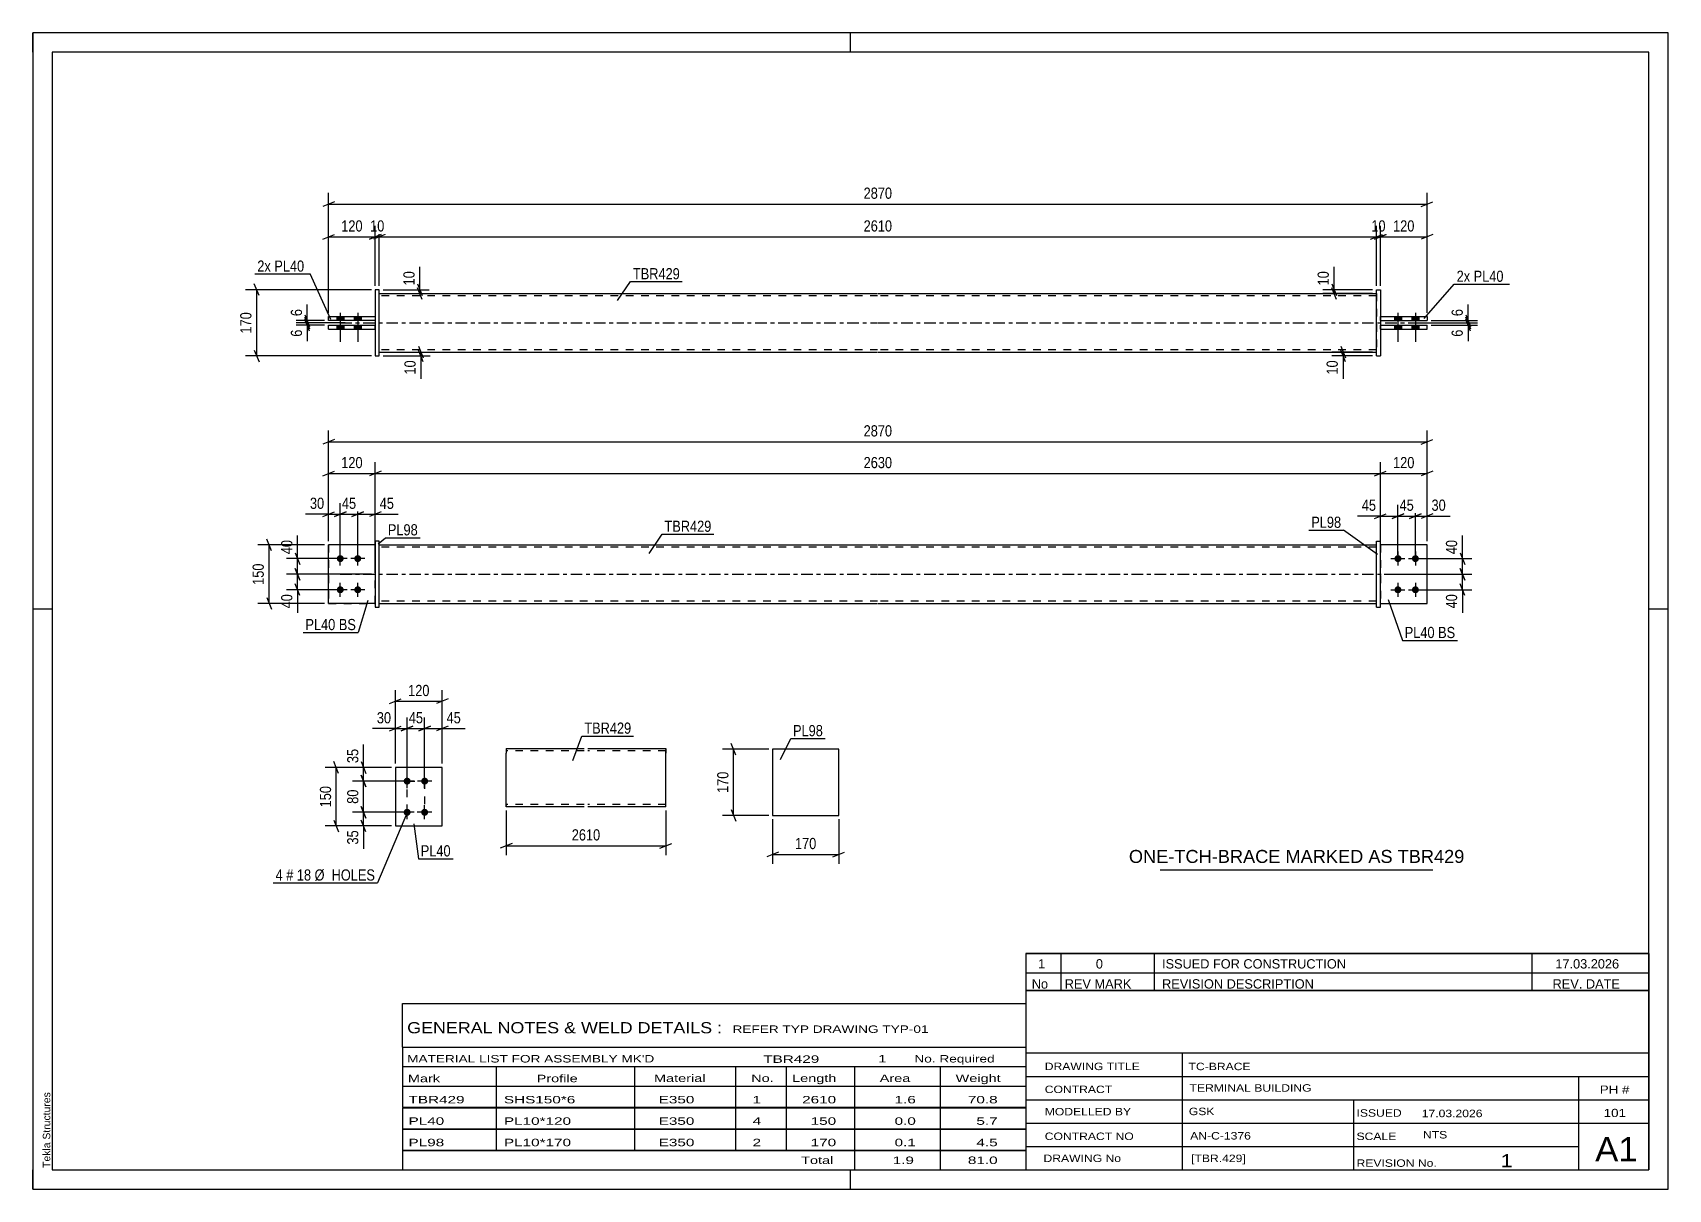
# Model space of a CAD drawing. Header units: millimetres. Extents: x 0 to 420, y 0 to 297.
import ezdxf

# ---------------------------------------------------------------- set-up
doc = ezdxf.new("R2010")
doc.units = ezdxf.units.MM
doc.linetypes.add('DXK_LINE_DOT2', pattern=[3.9198, 1.9599, -1.9599])
doc.linetypes.add('DXK_LINE_DOT3', pattern=[5.9187, 2.979, -0.9799, 0.9799, -0.9799])
doc.styles.add('Arial', font='ARIAL.TTF', dxfattribs={"height": 0.2})
doc.styles.add('Arial Narrow', font='ARIALN.TTF', dxfattribs={"height": 0.2})

# ---------------------------------------------------------------- blocks, each defined once
blk = doc.blocks.new('Unknown-580574334-1163')
at = {"color": 5, "linetype": 'Continuous'}
for p, q in [((420, 297), (0, 297)), ((0, 297), (0, 0)), ((0, 292), (0, 297)), ((210, 292), (210, 297)), ((420, 0), (420, 297)), ((415, 292), (5, 292)), ((5, 292), (5, 5)), ((415, 5), (415, 292)), ((5, 149), (0, 149)), ((420, 149), (415, 149)), ((0, 0), (0, 5)), ((5, 5), (415, 5)), ((210, 0), (210, 5)), ((0, 0), (420, 0))]:
    blk.add_line(p, q, dxfattribs=at)
at = {"color": 174, "linetype": 'Continuous', "style": 'Arial'}
blk.add_text('Tekla Structures', height=1.9102, rotation=90, dxfattribs=at).set_placement((4.5, 5.5))
blk = doc.blocks.new('Part-580574334-1761 - 1733')
at = {"color": 2, "linetype": 'Continuous'}
for p, q in [((87.97, 165.45), (75.97, 165.45)), ((75.97, 150.45), (75.97, 165.45)), ((87.97, 150.45), (75.97, 150.45))]:
    blk.add_line(p, q, dxfattribs=at)
at = {"color": 7, "linetype": 'DXK_LINE_DOT2'}
blk.add_line((87.97, 150.45), (87.97, 165.45), dxfattribs=at)
blk = doc.blocks.new('Bolt-580574334-1735 - 1733')
at = {"linetype": 'Continuous'}
for points in [[(78.97, 161.05, -1), (78.97, 162.85, -1)], [(83.47, 161.05, -1), (83.47, 162.85, -1)], [(78.97, 153.05, -1), (78.97, 154.85, -1)], [(83.47, 153.05, -1), (83.47, 154.85, -1)]]:
    blk.add_hatch(color=1, dxfattribs=at).paths.add_polyline_path(points)
at = {"color": 1, "linetype": 'Continuous'}
for p, q in [((80.77, 161.95), (77.17, 161.95)), ((78.97, 160.15), (78.97, 163.75)), ((85.27, 161.95), (81.67, 161.95)), ((83.47, 160.15), (83.47, 163.75)), ((78.97, 152.15), (78.97, 155.75)), ((83.47, 152.15), (83.47, 155.75)), ((80.77, 153.95), (77.17, 153.95)), ((85.27, 153.95), (81.67, 153.95))]:
    blk.add_line(p, q, dxfattribs=at)
blk = doc.blocks.new('Bolt-580574334-1736 - 1733')
at = {"linetype": 'Continuous'}
for points in [[(350.57, 162.85, -1), (350.57, 161.05, -1)], [(355.07, 162.85, -1), (355.07, 161.05, -1)], [(350.57, 154.85, -1), (350.57, 153.05, -1)], [(355.07, 154.85, -1), (355.07, 153.05, -1)]]:
    blk.add_hatch(color=1, dxfattribs=at).paths.add_polyline_path(points)
at = {"color": 1, "linetype": 'Continuous'}
for p, q in [((348.77, 161.95), (352.37, 161.95)), ((350.57, 163.75), (350.57, 160.15)), ((353.27, 161.95), (356.87, 161.95)), ((355.07, 163.75), (355.07, 160.15)), ((350.57, 155.75), (350.57, 152.15)), ((355.07, 155.75), (355.07, 152.15)), ((348.77, 153.95), (352.37, 153.95)), ((353.27, 153.95), (356.87, 153.95))]:
    blk.add_line(p, q, dxfattribs=at)
blk = doc.blocks.new('Part-580574334-1741 - 1733')
at = {"color": 2, "linetype": 'Continuous'}
for p, q in [((88.97, 165.45), (216.97, 165.45)), ((217.07, 165.45), (345.07, 165.45)), ((88.97, 150.45), (216.97, 150.45)), ((217.07, 150.45), (345.07, 150.45))]:
    blk.add_line(p, q, dxfattribs=at)
at = {"color": 7, "linetype": 'DXK_LINE_DOT2'}
for p, q in [((88.97, 150.45), (88.97, 165.45)), ((216.97, 164.85), (88.97, 164.85)), ((345.07, 164.85), (217.07, 164.85)), ((345.07, 150.45), (345.07, 165.45)), ((216.97, 151.05), (88.97, 151.05)), ((345.07, 151.05), (217.07, 151.05))]:
    blk.add_line(p, q, dxfattribs=at)
at = {"color": 7, "linetype": 'DXK_LINE_DOT3'}
for p, q in [((78.97, 157.95), (216.97, 157.95)), ((217.07, 157.95), (355.07, 157.95))]:
    blk.add_line(p, q, dxfattribs=at)
blk = doc.blocks.new('Part-580574334-1756 - 1733')
at = {"color": 2, "linetype": 'Continuous'}
for p, q in [((88.97, 166.45), (87.97, 166.45)), ((87.97, 166.45), (87.97, 149.45)), ((88.97, 149.45), (88.97, 166.45)), ((87.97, 149.45), (88.97, 149.45))]:
    blk.add_line(p, q, dxfattribs=at)
blk = doc.blocks.new('Part-580574334-1766 - 1733')
at = {"color": 7, "linetype": 'DXK_LINE_DOT2'}
for p, q in [((87.97, 165.45), (75.97, 165.45)), ((75.97, 165.45), (75.97, 150.45)), ((87.97, 150.45), (87.97, 165.45)), ((75.97, 150.45), (87.97, 150.45))]:
    blk.add_line(p, q, dxfattribs=at)
blk = doc.blocks.new('Part-580574334-1771 - 1733')
at = {"color": 2, "linetype": 'Continuous'}
for p, q in [((345.07, 166.45), (346.07, 166.45)), ((345.07, 149.45), (345.07, 166.45)), ((346.07, 149.45), (346.07, 166.45)), ((345.07, 149.45), (345.07, 149.45)), ((345.07, 149.45), (346.07, 149.45))]:
    blk.add_line(p, q, dxfattribs=at)
at = {"color": 7, "linetype": 'DXK_LINE_DOT2'}
for p, q in [((345.07, 166.45), (346.07, 166.45)), ((345.07, 149.45), (346.07, 149.45))]:
    blk.add_line(p, q, dxfattribs=at)
blk = doc.blocks.new('Part-580574334-1796 - 1733')
at = {"color": 2, "linetype": 'Continuous'}
for p, q in [((358.07, 165.45), (346.07, 165.45)), ((358.07, 150.45), (358.07, 165.45)), ((346.07, 150.45), (358.07, 150.45))]:
    blk.add_line(p, q, dxfattribs=at)
at = {"color": 7, "linetype": 'DXK_LINE_DOT2'}
blk.add_line((346.07, 165.45), (346.07, 150.45), dxfattribs=at)
blk = doc.blocks.new('Part-580574334-1801 - 1733')
at = {"color": 7, "linetype": 'DXK_LINE_DOT2'}
for p, q in [((358.07, 165.45), (346.07, 165.45)), ((346.07, 165.45), (346.07, 150.45)), ((358.07, 150.45), (358.07, 165.45)), ((346.07, 150.45), (358.07, 150.45))]:
    blk.add_line(p, q, dxfattribs=at)
blk = doc.blocks.new('Part-580574334-1418 - 1390')
at = {"color": 2, "linetype": 'Continuous'}
for p, q in [((346.07, 224.09), (358.07, 224.09)), ((346.07, 223.09), (358.07, 223.09)), ((358.07, 224.09), (358.07, 223.09))]:
    blk.add_line(p, q, dxfattribs=at)
at = {"color": 7, "linetype": 'DXK_LINE_DOT2'}
for p, q in [((346.07, 223.09), (346.07, 224.09)), ((346.07, 224.09), (358.07, 224.09)), ((346.07, 223.09), (358.07, 223.09)), ((358.07, 224.09), (358.07, 224.09))]:
    blk.add_line(p, q, dxfattribs=at)
blk = doc.blocks.new('Part-580574334-1440 - 1390')
at = {"color": 2, "linetype": 'Continuous'}
for p, q in [((88.97, 229.99), (216.97, 229.99)), ((217.07, 229.99), (345.07, 229.99)), ((88.97, 214.99), (216.97, 214.99)), ((217.07, 214.99), (345.07, 214.99))]:
    blk.add_line(p, q, dxfattribs=at)
at = {"color": 7, "linetype": 'DXK_LINE_DOT2'}
for p, q in [((88.97, 214.99), (88.97, 229.99)), ((216.97, 229.39), (88.97, 229.39)), ((345.07, 229.39), (217.07, 229.39)), ((345.07, 229.99), (345.07, 214.99)), ((216.97, 215.59), (88.97, 215.59)), ((345.07, 215.59), (217.07, 215.59))]:
    blk.add_line(p, q, dxfattribs=at)
at = {"color": 7, "linetype": 'DXK_LINE_DOT3'}
for p, q in [((78.97, 222.49), (216.97, 222.49)), ((217.07, 222.49), (355.07, 222.49))]:
    blk.add_line(p, q, dxfattribs=at)
blk = doc.blocks.new('Bolt-580574334-1424 - 1390')
at = {"linetype": 'Continuous'}
for points in [[(78.07, 223.09), (79.87, 223.09), (79.87, 224.09), (78.07, 224.09)], [(78.07, 223.09), (79.87, 223.09), (79.87, 224.09), (78.07, 224.09)], [(82.57, 223.09), (84.37, 223.09), (84.37, 224.09), (82.57, 224.09)], [(82.57, 223.09), (84.37, 223.09), (84.37, 224.09), (82.57, 224.09)], [(78.07, 220.89), (79.87, 220.89), (79.87, 221.89), (78.07, 221.89)], [(78.07, 220.89), (79.87, 220.89), (79.87, 221.89), (78.07, 221.89)], [(82.57, 220.89), (84.37, 220.89), (84.37, 221.89), (82.57, 221.89)], [(82.57, 220.89), (84.37, 220.89), (84.37, 221.89), (82.57, 221.89)]]:
    blk.add_hatch(color=1, dxfattribs=at).paths.add_polyline_path(points)
at = {"color": 1, "linetype": 'Continuous'}
for p, q in [((78.07, 224.09), (78.07, 223.09)), ((78.07, 224.09), (78.07, 223.09)), ((78.97, 225.09), (78.97, 217.59)), ((78.97, 225.09), (78.97, 217.59)), ((79.87, 224.09), (79.87, 223.09)), ((79.87, 224.09), (79.87, 223.09)), ((82.57, 224.09), (82.57, 223.09)), ((82.57, 224.09), (82.57, 223.09)), ((83.47, 225.09), (83.47, 217.59)), ((83.47, 225.09), (83.47, 217.59)), ((84.37, 224.09), (84.37, 223.09)), ((84.37, 224.09), (84.37, 223.09)), ((78.07, 221.89), (78.07, 220.89)), ((78.07, 221.89), (78.07, 220.89)), ((79.87, 221.89), (79.87, 220.89)), ((79.87, 221.89), (79.87, 220.89)), ((82.57, 221.89), (82.57, 220.89)), ((82.57, 221.89), (82.57, 220.89)), ((84.37, 221.89), (84.37, 220.89)), ((84.37, 221.89), (84.37, 220.89))]:
    blk.add_line(p, q, dxfattribs=at)
blk = doc.blocks.new('Bolt-580574334-1425 - 1390')
at = {"linetype": 'Continuous'}
for points in [[(351.47, 224.09), (349.67, 224.09), (349.67, 223.09), (351.47, 223.09)], [(351.47, 224.09), (349.67, 224.09), (349.67, 223.09), (351.47, 223.09)], [(355.97, 224.09), (354.17, 224.09), (354.17, 223.09), (355.97, 223.09)], [(355.97, 224.09), (354.17, 224.09), (354.17, 223.09), (355.97, 223.09)], [(351.47, 221.89), (349.67, 221.89), (349.67, 220.89), (351.47, 220.89)], [(351.47, 221.89), (349.67, 221.89), (349.67, 220.89), (351.47, 220.89)], [(355.97, 221.89), (354.17, 221.89), (354.17, 220.89), (355.97, 220.89)], [(355.97, 221.89), (354.17, 221.89), (354.17, 220.89), (355.97, 220.89)]]:
    blk.add_hatch(color=1, dxfattribs=at).paths.add_polyline_path(points)
at = {"color": 1, "linetype": 'Continuous'}
for p, q in [((349.67, 224.09), (349.67, 223.09)), ((349.67, 224.09), (349.67, 223.09)), ((350.57, 225.09), (350.57, 217.59)), ((350.57, 225.09), (350.57, 217.59)), ((351.47, 224.09), (351.47, 223.09)), ((351.47, 224.09), (351.47, 223.09)), ((354.17, 224.09), (354.17, 223.09)), ((354.17, 224.09), (354.17, 223.09)), ((355.07, 225.09), (355.07, 217.59)), ((355.07, 225.09), (355.07, 217.59)), ((355.97, 224.09), (355.97, 223.09)), ((355.97, 224.09), (355.97, 223.09)), ((349.67, 221.89), (349.67, 220.89)), ((349.67, 221.89), (349.67, 220.89)), ((351.47, 221.89), (351.47, 220.89)), ((351.47, 221.89), (351.47, 220.89)), ((354.17, 221.89), (354.17, 220.89)), ((354.17, 221.89), (354.17, 220.89)), ((355.97, 221.89), (355.97, 220.89)), ((355.97, 221.89), (355.97, 220.89))]:
    blk.add_line(p, q, dxfattribs=at)
blk = doc.blocks.new('Part-580574334-1445 - 1390')
at = {"color": 2, "linetype": 'Continuous'}
for p, q in [((346.07, 221.89), (358.07, 221.89)), ((346.07, 220.89), (358.07, 220.89)), ((358.07, 220.89), (358.07, 221.89))]:
    blk.add_line(p, q, dxfattribs=at)
at = {"color": 7, "linetype": 'DXK_LINE_DOT2'}
for p, q in [((346.07, 220.89), (346.07, 221.89)), ((346.07, 221.89), (358.07, 221.89)), ((346.07, 220.89), (358.07, 220.89))]:
    blk.add_line(p, q, dxfattribs=at)
blk = doc.blocks.new('Part-580574334-1446 - 1390')
at = {"color": 2, "linetype": 'Continuous'}
for p, q in [((345.07, 230.99), (345.07, 230.99)), ((345.07, 213.99), (345.07, 230.99)), ((345.07, 230.99), (346.07, 230.99)), ((346.07, 230.99), (346.07, 230.99)), ((346.07, 230.99), (346.07, 213.99)), ((345.07, 213.99), (346.07, 213.99)), ((345.07, 213.99), (345.07, 213.99)), ((346.07, 213.99), (346.07, 213.99))]:
    blk.add_line(p, q, dxfattribs=at)
at = {"color": 7, "linetype": 'DXK_LINE_DOT2'}
for p, q in [((345.07, 230.99), (345.07, 230.99)), ((345.07, 230.99), (346.07, 230.99)), ((345.07, 213.99), (346.07, 213.99))]:
    blk.add_line(p, q, dxfattribs=at)
blk = doc.blocks.new('Part-580574334-1451 - 1390')
at = {"color": 2, "linetype": 'Continuous'}
for p, q in [((75.97, 224.09), (87.97, 224.09)), ((75.97, 223.09), (75.97, 224.09)), ((87.97, 223.09), (75.97, 223.09))]:
    blk.add_line(p, q, dxfattribs=at)
at = {"color": 7, "linetype": 'DXK_LINE_DOT2'}
blk.add_line((87.97, 224.09), (87.97, 223.09), dxfattribs=at)
blk = doc.blocks.new('Part-580574334-1456 - 1390')
at = {"color": 2, "linetype": 'Continuous'}
for p, q in [((75.97, 220.89), (75.97, 221.89)), ((75.97, 221.89), (87.97, 221.89)), ((75.97, 220.89), (87.97, 220.89))]:
    blk.add_line(p, q, dxfattribs=at)
at = {"color": 7, "linetype": 'DXK_LINE_DOT2'}
blk.add_line((87.97, 220.89), (87.97, 221.89), dxfattribs=at)
blk = doc.blocks.new('Part-580574334-1457 - 1390')
at = {"color": 2, "linetype": 'Continuous'}
for p, q in [((88.97, 230.99), (87.97, 230.99)), ((87.97, 230.99), (87.97, 213.99)), ((88.97, 213.99), (88.97, 230.99)), ((87.97, 213.99), (88.97, 213.99))]:
    blk.add_line(p, q, dxfattribs=at)
blk = doc.blocks.new('Part-580574334-2157 - 2117')
at = {"color": 2, "linetype": 'Continuous'}
for p, q in [((105.15, 108.31), (93.15, 108.31)), ((93.15, 108.31), (93.15, 93.31)), ((105.15, 93.31), (105.15, 108.31)), ((93.15, 93.31), (105.15, 93.31))]:
    blk.add_line(p, q, dxfattribs=at)
blk = doc.blocks.new('Bolt-580574334-2152 - 2117')
at = {"linetype": 'Continuous'}
for points in [[(96.15, 103.91, -1), (96.15, 105.71, -1)], [(100.65, 103.91, -1), (100.65, 105.71, -1)], [(96.15, 95.91, -1), (96.15, 97.71, -1)], [(100.65, 95.91, -1), (100.65, 97.71, -1)]]:
    blk.add_hatch(color=1, dxfattribs=at).paths.add_polyline_path(points)
at = {"color": 1, "linetype": 'Continuous'}
for p, q in [((96.15, 103.01), (96.15, 106.61)), ((100.65, 103.01), (100.65, 106.61)), ((97.95, 104.81), (94.35, 104.81)), ((102.45, 104.81), (98.85, 104.81)), ((97.95, 96.81), (94.35, 96.81)), ((96.15, 95.01), (96.15, 98.61)), ((102.45, 96.81), (98.85, 96.81)), ((100.65, 95.01), (100.65, 98.61))]:
    blk.add_line(p, q, dxfattribs=at)
blk = doc.blocks.new('Part-580574334-2288 - 2282')
at = {"color": 2, "linetype": 'Continuous'}
for p, q in [((206.99, 113.01), (189.99, 113.01)), ((189.99, 113.01), (189.99, 96.01)), ((206.99, 96.01), (206.99, 113.01)), ((189.99, 96.01), (206.99, 96.01))]:
    blk.add_line(p, q, dxfattribs=at)
blk = doc.blocks.new('Part-580574334-2314 - 2307')
at = {"color": 2, "linetype": 'Continuous'}
for p, q in [((121.58, 113.23), (121.58, 112.03)), ((121.58, 113.23), (141.58, 113.23)), ((121.58, 98.97), (121.58, 112.03)), ((142.58, 113.23), (162.58, 113.23)), ((162.58, 113.23), (162.58, 113.14)), ((162.58, 113.14), (162.58, 112.03)), ((162.58, 98.23), (162.58, 112.03)), ((121.58, 98.32), (121.58, 98.97)), ((121.58, 98.23), (121.58, 98.32)), ((141.58, 98.23), (121.58, 98.23)), ((162.58, 98.23), (142.58, 98.23))]:
    blk.add_line(p, q, dxfattribs=at)
at = {"color": 7, "linetype": 'DXK_LINE_DOT2'}
for p, q in [((141.58, 112.63), (121.58, 112.63)), ((162.58, 112.63), (142.58, 112.63)), ((162.58, 112.03), (162.58, 112.88)), ((121.58, 98.97), (121.58, 98.58)), ((121.58, 98.83), (121.58, 98.88)), ((141.58, 98.83), (121.58, 98.83)), ((162.58, 98.83), (142.58, 98.83)), ((162.58, 98.83), (162.58, 98.88))]:
    blk.add_line(p, q, dxfattribs=at)
blk = doc.blocks.new('Rectangle-580574334-2267 - 2117')
at = {"color": 1, "linetype": 'DXK_LINE_DOT2'}
blk.add_lwpolyline([(96.15, 104.81), (100.65, 104.81), (100.65, 96.81), (96.15, 96.81), (96.15, 104.81)], close=True, dxfattribs=at)
blk = doc.blocks.new('StraightDimension-580574334-1850 - 1733')
at = {"color": 7, "linetype": 'Continuous'}
for p, q in [((75.97, 166.45), (75.97, 194.83)), ((358.07, 166.45), (358.07, 194.83)), ((77.47, 192.58), (74.47, 191.38)), ((75.97, 191.98), (358.07, 191.98)), ((356.57, 191.38), (359.57, 192.58))]:
    blk.add_line(p, q, dxfattribs=at)
at = {"color": 0}
blk.add_wipeout([(221.28, 192.73), (221.28, 196.93), (212.77, 196.93), (212.77, 192.73)], dxfattribs=at)
at = {"color": 3, "style": 'Arial Narrow'}
blk.add_text('2870', height=2.863, dxfattribs=at).set_placement((213.37, 193.33))
blk = doc.blocks.new('StraightDimension-580574334-1879 - 1733')
at = {"color": 7, "linetype": 'Continuous'}
for p, q in [((356.07, 161.95), (369.52, 161.95)), ((366.52, 163.45), (367.72, 160.45)), ((367.12, 157.95), (367.12, 161.95)), ((347.07, 157.95), (369.52, 157.95)), ((367.72, 156.45), (366.52, 159.45))]:
    blk.add_line(p, q, dxfattribs=at)
at = {"color": 0}
blk.add_wipeout([(366.37, 167.34), (362.17, 167.34), (362.17, 162.48), (366.37, 162.48)], dxfattribs=at)
at = {"color": 7, "linetype": 'Continuous'}
blk.add_line((367.12, 161.95), (367.12, 167.86), dxfattribs=at)
blk.add_line((367.12, 161.95), (367.12, 167.86), dxfattribs=at)
at = {"color": 3, "style": 'Arial Narrow'}
blk.add_text('40', height=2.863, rotation=90.0002, dxfattribs=at).set_placement((365.77, 163.08))
blk = doc.blocks.new('StraightDimension-580574334-1994 - 1733')
at = {"color": 7, "linetype": 'Continuous'}
for p, q in [((86.97, 157.95), (65.16, 157.95)), ((67.41, 159.45), (68.61, 156.45)), ((68.61, 152.45), (67.41, 155.45)), ((68.01, 153.95), (68.01, 157.95)), ((77.97, 153.95), (65.16, 153.95))]:
    blk.add_line(p, q, dxfattribs=at)
at = {"color": 0}
blk.add_wipeout([(67.26, 153.43), (63.06, 153.43), (63.06, 148.57), (67.26, 148.57)], dxfattribs=at)
at = {"color": 7, "linetype": 'Continuous'}
blk.add_line((68.01, 153.95), (68.01, 148.05), dxfattribs=at)
blk.add_line((68.01, 153.95), (68.01, 148.05), dxfattribs=at)
at = {"color": 3, "style": 'Arial Narrow'}
blk.add_text('40', height=2.863, rotation=90.0002, dxfattribs=at).set_placement((66.66, 149.17))
blk = doc.blocks.new('StraightDimension-580574334-1804 - 1733')
at = {"color": 7, "linetype": 'Continuous'}
for p, q in [((353.57, 172.29), (356.57, 173.49)), ((355.07, 162.95), (355.07, 175.74)), ((355.07, 172.89), (358.07, 172.89)), ((359.57, 173.49), (356.57, 172.29)), ((358.07, 166.45), (358.07, 175.74))]:
    blk.add_line(p, q, dxfattribs=at)
at = {"color": 0}
blk.add_wipeout([(363.45, 173.64), (363.45, 177.84), (358.6, 177.84), (358.6, 173.64)], dxfattribs=at)
at = {"color": 7, "linetype": 'Continuous'}
blk.add_line((358.07, 172.89), (363.98, 172.89), dxfattribs=at)
blk.add_line((358.07, 172.89), (363.98, 172.89), dxfattribs=at)
at = {"color": 3, "style": 'Arial Narrow'}
blk.add_text('30', height=2.863, dxfattribs=at).set_placement((359.2, 174.24))
blk = doc.blocks.new('StraightDimension-580574334-1820 - 1733')
at = {"color": 7, "linetype": 'Continuous'}
for p, q in [((349.07, 172.29), (352.07, 173.49)), ((350.57, 162.95), (350.57, 175.74)), ((350.57, 172.89), (355.07, 172.89)), ((356.57, 173.49), (353.57, 172.29)), ((355.07, 162.95), (355.07, 175.74))]:
    blk.add_line(p, q, dxfattribs=at)
at = {"color": 0}
blk.add_wipeout([(355.25, 173.64), (355.25, 177.84), (350.39, 177.84), (350.39, 173.64)], dxfattribs=at)
at = {"color": 3, "style": 'Arial Narrow'}
blk.add_text('45', height=2.863, dxfattribs=at).set_placement((350.99, 174.24))
blk = doc.blocks.new('StraightDimension-580574334-1833 - 1733')
at = {"color": 7, "linetype": 'Continuous'}
for p, q in [((344.57, 172.29), (347.57, 173.49)), ((346.07, 166.45), (346.07, 175.74)), ((346.07, 172.89), (350.57, 172.89)), ((352.07, 173.49), (349.07, 172.29)), ((350.57, 162.95), (350.57, 175.74))]:
    blk.add_line(p, q, dxfattribs=at)
at = {"color": 0}
blk.add_wipeout([(345.55, 173.64), (345.55, 177.84), (340.69, 177.84), (340.69, 173.64)], dxfattribs=at)
at = {"color": 7, "linetype": 'Continuous'}
blk.add_line((346.07, 172.89), (340.17, 172.89), dxfattribs=at)
blk.add_line((346.07, 172.89), (340.17, 172.89), dxfattribs=at)
at = {"color": 3, "style": 'Arial Narrow'}
blk.add_text('45', height=2.863, dxfattribs=at).set_placement((341.29, 174.24))
blk = doc.blocks.new('StraightDimension-580574334-1870 - 1733')
at = {"color": 7, "linetype": 'Continuous'}
for p, q in [((347.07, 157.95), (369.52, 157.95)), ((366.52, 159.45), (367.72, 156.45)), ((367.72, 152.45), (366.52, 155.45)), ((367.12, 153.95), (367.12, 157.95)), ((356.07, 153.95), (369.52, 153.95))]:
    blk.add_line(p, q, dxfattribs=at)
at = {"color": 0}
blk.add_wipeout([(366.37, 153.43), (362.17, 153.43), (362.17, 148.57), (366.37, 148.57)], dxfattribs=at)
at = {"color": 7, "linetype": 'Continuous'}
blk.add_line((367.12, 153.95), (367.12, 148.05), dxfattribs=at)
blk.add_line((367.12, 153.95), (367.12, 148.05), dxfattribs=at)
at = {"color": 3, "style": 'Arial Narrow'}
blk.add_text('40', height=2.863, rotation=90.0002, dxfattribs=at).set_placement((365.77, 149.17))
blk = doc.blocks.new('StraightDimension-580574334-1889 - 1733')
at = {"color": 7, "linetype": 'Continuous'}
for p, q in [((346.07, 166.45), (346.07, 186.68)), ((358.07, 166.45), (358.07, 186.68)), ((344.57, 183.23), (347.57, 184.43)), ((346.07, 183.83), (358.07, 183.83)), ((359.57, 184.43), (356.57, 183.23))]:
    blk.add_line(p, q, dxfattribs=at)
at = {"color": 0}
blk.add_wipeout([(355.41, 184.58), (355.41, 188.78), (348.73, 188.78), (348.73, 184.58)], dxfattribs=at)
at = {"color": 3, "style": 'Arial Narrow'}
blk.add_text('120', height=2.863, dxfattribs=at).set_placement((349.33, 185.18))
blk = doc.blocks.new('StraightDimension-580574334-1908 - 1733')
at = {"color": 7, "linetype": 'Continuous'}
for p, q in [((87.97, 158.95), (87.97, 186.68)), ((346.07, 166.45), (346.07, 186.68)), ((89.47, 184.43), (86.47, 183.23)), ((87.97, 183.83), (346.07, 183.83)), ((344.57, 183.23), (347.57, 184.43))]:
    blk.add_line(p, q, dxfattribs=at)
at = {"color": 0}
blk.add_wipeout([(221.28, 184.58), (221.28, 188.78), (212.77, 188.78), (212.77, 184.58)], dxfattribs=at)
at = {"color": 3, "style": 'Arial Narrow'}
blk.add_text('2630', height=2.863, dxfattribs=at).set_placement((213.37, 185.18))
blk = doc.blocks.new('StraightDimension-580574334-1923 - 1733')
at = {"color": 7, "linetype": 'Continuous'}
for p, q in [((75.97, 166.45), (75.97, 186.68)), ((87.97, 158.95), (87.97, 186.68)), ((74.47, 183.23), (77.47, 184.43)), ((75.97, 183.83), (87.97, 183.83)), ((89.47, 184.43), (86.47, 183.23))]:
    blk.add_line(p, q, dxfattribs=at)
at = {"color": 0}
blk.add_wipeout([(85.31, 184.58), (85.31, 188.78), (78.63, 188.78), (78.63, 184.58)], dxfattribs=at)
at = {"color": 3, "style": 'Arial Narrow'}
blk.add_text('120', height=2.863, dxfattribs=at).set_placement((79.23, 185.18))
blk = doc.blocks.new('StraightDimension-580574334-1939 - 1733')
at = {"color": 7, "linetype": 'Continuous'}
for p, q in [((81.97, 172.78), (84.97, 173.98)), ((83.47, 162.95), (83.47, 176.23)), ((83.47, 173.38), (87.97, 173.38)), ((89.47, 173.98), (86.47, 172.78)), ((87.97, 166.45), (87.97, 176.23))]:
    blk.add_line(p, q, dxfattribs=at)
at = {"color": 0}
blk.add_wipeout([(93.35, 174.13), (93.35, 178.33), (88.5, 178.33), (88.5, 174.13)], dxfattribs=at)
at = {"color": 7, "linetype": 'Continuous'}
blk.add_line((87.97, 173.38), (93.88, 173.38), dxfattribs=at)
blk.add_line((87.97, 173.38), (93.88, 173.38), dxfattribs=at)
at = {"color": 3, "style": 'Arial Narrow'}
blk.add_text('45', height=2.863, dxfattribs=at).set_placement((89.1, 174.73))
blk = doc.blocks.new('StraightDimension-580574334-1955 - 1733')
at = {"color": 7, "linetype": 'Continuous'}
for p, q in [((77.47, 172.78), (80.47, 173.98)), ((78.97, 162.95), (78.97, 176.23)), ((78.97, 173.38), (83.47, 173.38)), ((84.97, 173.98), (81.97, 172.78)), ((83.47, 162.95), (83.47, 176.23))]:
    blk.add_line(p, q, dxfattribs=at)
at = {"color": 0}
blk.add_wipeout([(83.65, 174.13), (83.65, 178.33), (78.79, 178.33), (78.79, 174.13)], dxfattribs=at)
at = {"color": 3, "style": 'Arial Narrow'}
blk.add_text('45', height=2.863, dxfattribs=at).set_placement((79.39, 174.73))
blk = doc.blocks.new('StraightDimension-580574334-1968 - 1733')
at = {"color": 7, "linetype": 'Continuous'}
for p, q in [((74.47, 172.78), (77.47, 173.98)), ((75.97, 166.45), (75.97, 176.23)), ((75.97, 173.38), (78.97, 173.38)), ((80.47, 173.98), (77.47, 172.78)), ((78.97, 162.95), (78.97, 176.23))]:
    blk.add_line(p, q, dxfattribs=at)
at = {"color": 0}
blk.add_wipeout([(75.45, 174.13), (75.45, 178.33), (70.59, 178.33), (70.59, 174.13)], dxfattribs=at)
at = {"color": 7, "linetype": 'Continuous'}
blk.add_line((75.97, 173.38), (70.07, 173.38), dxfattribs=at)
blk.add_line((75.97, 173.38), (70.07, 173.38), dxfattribs=at)
at = {"color": 3, "style": 'Arial Narrow'}
blk.add_text('30', height=2.863, dxfattribs=at).set_placement((71.19, 174.73))
blk = doc.blocks.new('StraightDimension-580574334-1985 - 1733')
at = {"color": 7, "linetype": 'Continuous'}
for p, q in [((77.97, 161.95), (65.16, 161.95)), ((67.41, 163.45), (68.61, 160.45)), ((68.01, 157.95), (68.01, 161.95)), ((86.97, 157.95), (65.16, 157.95)), ((68.61, 156.45), (67.41, 159.45))]:
    blk.add_line(p, q, dxfattribs=at)
at = {"color": 0}
blk.add_wipeout([(67.26, 167.34), (63.06, 167.34), (63.06, 162.48), (67.26, 162.48)], dxfattribs=at)
at = {"color": 7, "linetype": 'Continuous'}
blk.add_line((68.01, 161.95), (68.01, 167.86), dxfattribs=at)
blk.add_line((68.01, 161.95), (68.01, 167.86), dxfattribs=at)
at = {"color": 3, "style": 'Arial Narrow'}
blk.add_text('40', height=2.863, rotation=90.0002, dxfattribs=at).set_placement((66.66, 163.08))
blk = doc.blocks.new('StraightDimension-580574334-2004 - 1733')
at = {"color": 7, "linetype": 'Continuous'}
for p, q in [((74.97, 165.45), (57.83, 165.45)), ((61.28, 163.95), (60.08, 166.95)), ((60.68, 150.45), (60.68, 165.45)), ((60.08, 151.95), (61.28, 148.95)), ((74.97, 150.45), (57.83, 150.45))]:
    blk.add_line(p, q, dxfattribs=at)
at = {"color": 0}
blk.add_wipeout([(59.93, 161.3), (55.73, 161.3), (55.73, 154.61), (59.93, 154.61)], dxfattribs=at)
at = {"color": 3, "style": 'Arial Narrow'}
blk.add_text('150', height=2.863, rotation=90.0002, dxfattribs=at).set_placement((59.33, 155.21))
blk = doc.blocks.new('StraightDimension-580574334-1645 - 1390')
at = {"color": 7, "linetype": 'Continuous'}
for p, q in [((359.07, 223.09), (370.97, 223.09)), ((367.97, 224.59), (369.17, 221.59)), ((369.17, 220.99), (367.97, 223.99)), ((368.57, 222.49), (368.57, 223.09)), ((353.82, 222.49), (370.97, 222.49))]:
    blk.add_line(p, q, dxfattribs=at)
at = {"color": 0}
blk.add_wipeout([(367.82, 226.64), (363.62, 226.64), (363.62, 223.61), (367.82, 223.61)], dxfattribs=at)
at = {"color": 7, "linetype": 'Continuous'}
blk.add_line((368.57, 223.09), (368.57, 227.17), dxfattribs=at)
blk.add_line((368.57, 223.09), (368.57, 227.17), dxfattribs=at)
at = {"color": 3, "style": 'Arial Narrow'}
blk.add_text('6', height=2.86, rotation=90.0002, dxfattribs=at).set_placement((367.22, 224.21))
blk = doc.blocks.new('StraightDimension-580574334-1665 - 1390')
at = {"color": 7, "linetype": 'Continuous'}
for p, q in [((58.11, 229.49), (56.91, 232.49)), ((86.97, 230.99), (54.66, 230.99)), ((57.51, 213.99), (57.51, 230.99)), ((56.91, 215.49), (58.11, 212.49)), ((86.97, 213.99), (54.66, 213.99))]:
    blk.add_line(p, q, dxfattribs=at)
at = {"color": 0}
blk.add_wipeout([(56.76, 225.83), (52.56, 225.83), (52.56, 219.15), (56.76, 219.15)], dxfattribs=at)
at = {"color": 3, "style": 'Arial Narrow'}
blk.add_text('170', height=2.863, rotation=90.0002, dxfattribs=at).set_placement((56.16, 219.75))
blk = doc.blocks.new('StraightDimension-580574334-1533 - 1390')
at = {"color": 7, "linetype": 'Continuous'}
for p, q in [((344.07, 214.99), (333.62, 214.99)), ((335.87, 216.49), (337.07, 213.49)), ((337.07, 212.49), (335.87, 215.49)), ((336.47, 213.99), (336.47, 214.99)), ((344.07, 213.99), (333.62, 213.99))]:
    blk.add_line(p, q, dxfattribs=at)
at = {"color": 0}
blk.add_wipeout([(335.72, 213.46), (331.52, 213.46), (331.52, 208.61), (335.72, 208.61)], dxfattribs=at)
at = {"color": 7, "linetype": 'Continuous'}
blk.add_line((336.47, 213.99), (336.47, 208.08), dxfattribs=at)
blk.add_line((336.47, 213.99), (336.47, 208.08), dxfattribs=at)
at = {"color": 3, "style": 'Arial Narrow'}
blk.add_text('10', height=2.863, rotation=90.0002, dxfattribs=at).set_placement((335.12, 209.21))
blk = doc.blocks.new('StraightDimension-580574334-1547 - 1390')
at = {"color": 7, "linetype": 'Continuous'}
for p, q in [((333.57, 232.49), (334.77, 229.49)), ((334.77, 228.49), (333.57, 231.49)), ((344.07, 230.99), (331.32, 230.99)), ((344.07, 229.99), (331.32, 229.99)), ((334.17, 229.99), (334.17, 230.99))]:
    blk.add_line(p, q, dxfattribs=at)
at = {"color": 0}
blk.add_wipeout([(333.42, 236.37), (329.22, 236.37), (329.22, 231.51), (333.42, 231.51)], dxfattribs=at)
at = {"color": 7, "linetype": 'Continuous'}
blk.add_line((334.17, 230.99), (334.17, 236.89), dxfattribs=at)
blk.add_line((334.17, 230.99), (334.17, 236.89), dxfattribs=at)
at = {"color": 3, "style": 'Arial Narrow'}
blk.add_text('10', height=2.863, rotation=90.0002, dxfattribs=at).set_placement((332.82, 232.11))
blk = doc.blocks.new('StraightDimension-580574334-1562 - 1390')
at = {"color": 7, "linetype": 'Continuous'}
for p, q in [((77.47, 253.61), (74.47, 252.41)), ((75.97, 225.09), (75.97, 255.86)), ((75.97, 253.01), (358.07, 253.01)), ((356.57, 252.41), (359.57, 253.61)), ((358.07, 225.09), (358.07, 255.86))]:
    blk.add_line(p, q, dxfattribs=at)
at = {"color": 0}
blk.add_wipeout([(221.28, 253.76), (221.28, 257.96), (212.77, 257.96), (212.77, 253.76)], dxfattribs=at)
at = {"color": 3, "style": 'Arial Narrow'}
blk.add_text('2870', height=2.863, dxfattribs=at).set_placement((213.37, 254.36))
blk = doc.blocks.new('StraightDimension-580574334-1573 - 1390')
at = {"color": 7, "linetype": 'Continuous'}
for p, q in [((343.57, 244), (346.57, 245.2)), ((347.57, 245.2), (344.57, 244)), ((345.07, 231.99), (345.07, 247.45)), ((345.07, 244.6), (346.07, 244.6)), ((346.07, 231.99), (346.07, 247.45))]:
    blk.add_line(p, q, dxfattribs=at)
at = {"color": 0}
blk.add_wipeout([(348, 245.35), (348, 249.55), (343.14, 249.55), (343.14, 245.35)], dxfattribs=at)
at = {"color": 3, "style": 'Arial Narrow'}
blk.add_text('10', height=2.863, dxfattribs=at).set_placement((343.74, 245.95))
blk = doc.blocks.new('StraightDimension-580574334-1583 - 1390')
at = {"color": 7, "linetype": 'Continuous'}
for p, q in [((90.47, 245.2), (87.47, 244)), ((88.97, 231.99), (88.97, 247.45)), ((88.97, 244.6), (345.07, 244.6)), ((343.57, 244), (346.57, 245.2)), ((345.07, 231.99), (345.07, 247.45))]:
    blk.add_line(p, q, dxfattribs=at)
at = {"color": 0}
blk.add_wipeout([(221.28, 245.35), (221.28, 249.55), (212.77, 249.55), (212.77, 245.35)], dxfattribs=at)
at = {"color": 3, "style": 'Arial Narrow'}
blk.add_text('2610', height=2.863, dxfattribs=at).set_placement((213.37, 245.95))
blk = doc.blocks.new('StraightDimension-580574334-1593 - 1390')
at = {"color": 7, "linetype": 'Continuous'}
for p, q in [((86.47, 244), (89.47, 245.2)), ((90.47, 245.2), (87.47, 244)), ((87.97, 231.99), (87.97, 247.45)), ((87.97, 244.6), (88.97, 244.6)), ((88.97, 231.99), (88.97, 247.45))]:
    blk.add_line(p, q, dxfattribs=at)
at = {"color": 0}
blk.add_wipeout([(90.9, 245.35), (90.9, 249.55), (86.04, 249.55), (86.04, 245.35)], dxfattribs=at)
at = {"color": 3, "style": 'Arial Narrow'}
blk.add_text('10', height=2.863, dxfattribs=at).set_placement((86.64, 245.95))
blk = doc.blocks.new('StraightDimension-580574334-1603 - 1390')
at = {"color": 7, "linetype": 'Continuous'}
for p, q in [((74.47, 244), (77.47, 245.2)), ((75.97, 225.09), (75.97, 247.45)), ((75.97, 244.6), (87.97, 244.6)), ((89.47, 245.2), (86.47, 244)), ((87.97, 231.99), (87.97, 247.45))]:
    blk.add_line(p, q, dxfattribs=at)
at = {"color": 0}
blk.add_wipeout([(85.31, 245.35), (85.31, 249.55), (78.63, 249.55), (78.63, 245.35)], dxfattribs=at)
at = {"color": 3, "style": 'Arial Narrow'}
blk.add_text('120', height=2.863, dxfattribs=at).set_placement((79.23, 245.95))
blk = doc.blocks.new('StraightDimension-580574334-1613 - 1390')
at = {"color": 7, "linetype": 'Continuous'}
for p, q in [((344.57, 244), (347.57, 245.2)), ((346.07, 231.99), (346.07, 247.45)), ((346.07, 244.6), (358.07, 244.6)), ((359.57, 245.2), (356.57, 244)), ((358.07, 225.09), (358.07, 247.45))]:
    blk.add_line(p, q, dxfattribs=at)
at = {"color": 0}
blk.add_wipeout([(355.41, 245.35), (355.41, 249.55), (348.73, 249.55), (348.73, 245.35)], dxfattribs=at)
at = {"color": 3, "style": 'Arial Narrow'}
blk.add_text('120', height=2.863, dxfattribs=at).set_placement((349.33, 245.95))
blk = doc.blocks.new('StraightDimension-580574334-1624 - 1390')
at = {"color": 7, "linetype": 'Continuous'}
for p, q in [((89.97, 214.99), (102.07, 214.99)), ((99.07, 216.49), (100.27, 213.49)), ((100.27, 212.49), (99.07, 215.49)), ((99.67, 213.99), (99.67, 214.99)), ((89.97, 213.99), (102.07, 213.99))]:
    blk.add_line(p, q, dxfattribs=at)
at = {"color": 0}
blk.add_wipeout([(98.92, 213.46), (94.72, 213.46), (94.72, 208.61), (98.92, 208.61)], dxfattribs=at)
at = {"color": 7, "linetype": 'Continuous'}
blk.add_line((99.67, 213.99), (99.67, 208.08), dxfattribs=at)
blk.add_line((99.67, 213.99), (99.67, 208.08), dxfattribs=at)
at = {"color": 3, "style": 'Arial Narrow'}
blk.add_text('10', height=2.863, rotation=90.0002, dxfattribs=at).set_placement((98.32, 209.21))
blk = doc.blocks.new('StraightDimension-580574334-1634 - 1390')
at = {"color": 7, "linetype": 'Continuous'}
for p, q in [((98.8, 232.49), (100, 229.49)), ((100, 228.49), (98.8, 231.49)), ((89.97, 230.99), (101.8, 230.99)), ((89.97, 229.99), (101.8, 229.99)), ((99.4, 229.99), (99.4, 230.99))]:
    blk.add_line(p, q, dxfattribs=at)
at = {"color": 0}
blk.add_wipeout([(98.65, 236.37), (94.45, 236.37), (94.45, 231.51), (98.65, 231.51)], dxfattribs=at)
at = {"color": 7, "linetype": 'Continuous'}
blk.add_line((99.4, 230.99), (99.4, 236.89), dxfattribs=at)
blk.add_line((99.4, 230.99), (99.4, 236.89), dxfattribs=at)
at = {"color": 3, "style": 'Arial Narrow'}
blk.add_text('10', height=2.863, rotation=90.0002, dxfattribs=at).set_placement((98.05, 232.11))
blk = doc.blocks.new('StraightDimension-580574334-1656 - 1390')
at = {"color": 7, "linetype": 'Continuous'}
for p, q in [((367.97, 223.99), (369.17, 220.99)), ((369.17, 220.39), (367.97, 223.39)), ((353.82, 222.49), (370.97, 222.49)), ((359.07, 221.89), (370.97, 221.89)), ((368.57, 221.89), (368.57, 222.49))]:
    blk.add_line(p, q, dxfattribs=at)
at = {"color": 0}
blk.add_wipeout([(367.82, 221.36), (363.62, 221.36), (363.62, 218.33), (367.82, 218.33)], dxfattribs=at)
at = {"color": 7, "linetype": 'Continuous'}
blk.add_line((368.57, 221.89), (368.57, 217.81), dxfattribs=at)
blk.add_line((368.57, 221.89), (368.57, 217.81), dxfattribs=at)
at = {"color": 3, "style": 'Arial Narrow'}
blk.add_text('6', height=2.86, rotation=90.0002, dxfattribs=at).set_placement((367.22, 218.93))
blk = doc.blocks.new('StraightDimension-580574334-1676 - 1390')
at = {"color": 7, "linetype": 'Continuous'}
for p, q in [((69.9, 223.99), (71.1, 220.99)), ((71.1, 220.39), (69.9, 223.39)), ((80.22, 222.49), (67.65, 222.49)), ((74.97, 221.89), (67.65, 221.89)), ((70.5, 221.89), (70.5, 222.49))]:
    blk.add_line(p, q, dxfattribs=at)
at = {"color": 0}
blk.add_wipeout([(69.75, 221.36), (65.55, 221.36), (65.55, 218.33), (69.75, 218.33)], dxfattribs=at)
at = {"color": 7, "linetype": 'Continuous'}
blk.add_line((70.5, 221.89), (70.5, 217.81), dxfattribs=at)
blk.add_line((70.5, 221.89), (70.5, 217.81), dxfattribs=at)
at = {"color": 3, "style": 'Arial Narrow'}
blk.add_text('6', height=2.86, rotation=90.0002, dxfattribs=at).set_placement((69.15, 218.93))
blk = doc.blocks.new('StraightDimension-580574334-1686 - 1390')
at = {"color": 7, "linetype": 'Continuous'}
for p, q in [((74.97, 223.09), (67.65, 223.09)), ((69.9, 224.59), (71.1, 221.59)), ((71.1, 220.99), (69.9, 223.99)), ((70.5, 222.49), (70.5, 223.09)), ((80.22, 222.49), (67.65, 222.49))]:
    blk.add_line(p, q, dxfattribs=at)
at = {"color": 0}
blk.add_wipeout([(69.75, 226.64), (65.55, 226.64), (65.55, 223.61), (69.75, 223.61)], dxfattribs=at)
at = {"color": 7, "linetype": 'Continuous'}
blk.add_line((70.5, 223.09), (70.5, 227.17), dxfattribs=at)
blk.add_line((70.5, 223.09), (70.5, 227.17), dxfattribs=at)
at = {"color": 3, "style": 'Arial Narrow'}
blk.add_text('6', height=2.86, rotation=90.0002, dxfattribs=at).set_placement((69.15, 224.21))
blk = doc.blocks.new('StraightDimension-580574334-2160 - 2117')
at = {"color": 7, "linetype": 'Continuous'}
for p, q in [((93.15, 109.31), (93.15, 128.16)), ((105.15, 109.31), (105.15, 128.16)), ((91.65, 124.71), (94.65, 125.91)), ((93.15, 125.31), (105.15, 125.31)), ((106.65, 125.91), (103.65, 124.71))]:
    blk.add_line(p, q, dxfattribs=at)
at = {"color": 0}
blk.add_wipeout([(102.5, 126.06), (102.5, 130.26), (95.81, 130.26), (95.81, 126.06)], dxfattribs=at)
at = {"color": 3, "style": 'Arial Narrow'}
blk.add_text('120', height=2.863, dxfattribs=at).set_placement((96.41, 126.66))
blk = doc.blocks.new('StraightDimension-580574334-2177 - 2117')
at = {"color": 7, "linetype": 'Continuous'}
for p, q in [((94.65, 117.71), (97.65, 118.91)), ((96.15, 105.81), (96.15, 121.16)), ((96.15, 118.31), (100.65, 118.31)), ((102.15, 118.91), (99.15, 117.71)), ((100.65, 105.81), (100.65, 121.16))]:
    blk.add_line(p, q, dxfattribs=at)
at = {"color": 0}
blk.add_wipeout([(100.83, 119.06), (100.83, 123.26), (95.97, 123.26), (95.97, 119.06)], dxfattribs=at)
at = {"color": 3, "style": 'Arial Narrow'}
blk.add_text('45', height=2.863, dxfattribs=at).set_placement((96.57, 119.66))
blk = doc.blocks.new('StraightDimension-580574334-2187 - 2117')
at = {"color": 7, "linetype": 'Continuous'}
for p, q in [((91.65, 117.71), (94.65, 118.91)), ((93.15, 109.31), (93.15, 121.16)), ((93.15, 118.31), (96.15, 118.31)), ((97.65, 118.91), (94.65, 117.71)), ((96.15, 105.81), (96.15, 121.16))]:
    blk.add_line(p, q, dxfattribs=at)
at = {"color": 0}
blk.add_wipeout([(92.63, 119.06), (92.63, 123.26), (87.77, 123.26), (87.77, 119.06)], dxfattribs=at)
at = {"color": 7, "linetype": 'Continuous'}
blk.add_line((93.15, 118.31), (87.25, 118.31), dxfattribs=at)
blk.add_line((93.15, 118.31), (87.25, 118.31), dxfattribs=at)
at = {"color": 3, "style": 'Arial Narrow'}
blk.add_text('30', height=2.863, dxfattribs=at).set_placement((88.37, 119.66))
blk = doc.blocks.new('StraightDimension-580574334-2200 - 2117')
at = {"color": 7, "linetype": 'Continuous'}
for p, q in [((99.15, 117.71), (102.15, 118.91)), ((100.65, 105.81), (100.65, 121.16)), ((100.65, 118.31), (105.15, 118.31)), ((106.65, 118.91), (103.65, 117.71)), ((105.15, 109.31), (105.15, 121.16))]:
    blk.add_line(p, q, dxfattribs=at)
at = {"color": 0}
blk.add_wipeout([(110.53, 119.06), (110.53, 123.26), (105.68, 123.26), (105.68, 119.06)], dxfattribs=at)
at = {"color": 7, "linetype": 'Continuous'}
blk.add_line((105.15, 118.31), (111.06, 118.31), dxfattribs=at)
blk.add_line((105.15, 118.31), (111.06, 118.31), dxfattribs=at)
at = {"color": 3, "style": 'Arial Narrow'}
blk.add_text('45', height=2.863, dxfattribs=at).set_placement((106.28, 119.66))
blk = doc.blocks.new('StraightDimension-580574334-2214 - 2117')
at = {"color": 7, "linetype": 'Continuous'}
for p, q in [((78.56, 106.81), (77.36, 109.81)), ((92.15, 108.31), (75.11, 108.31)), ((77.96, 93.31), (77.96, 108.31)), ((92.15, 93.31), (75.11, 93.31)), ((77.36, 94.81), (78.56, 91.81))]:
    blk.add_line(p, q, dxfattribs=at)
at = {"color": 0}
blk.add_wipeout([(77.21, 104.16), (73.01, 104.16), (73.01, 97.47), (77.21, 97.47)], dxfattribs=at)
at = {"color": 3, "style": 'Arial Narrow'}
blk.add_text('150', height=2.863, rotation=90.0002, dxfattribs=at).set_placement((76.61, 98.07))
blk = doc.blocks.new('StraightDimension-580574334-2231 - 2117')
at = {"color": 7, "linetype": 'Continuous'}
for p, q in [((95.15, 96.81), (82.11, 96.81)), ((84.36, 98.31), (85.56, 95.31)), ((84.96, 93.31), (84.96, 96.81)), ((92.15, 93.31), (82.11, 93.31)), ((85.56, 91.81), (84.36, 94.81))]:
    blk.add_line(p, q, dxfattribs=at)
at = {"color": 0}
blk.add_wipeout([(84.21, 92.79), (80.01, 92.79), (80.01, 87.93), (84.21, 87.93)], dxfattribs=at)
at = {"color": 7, "linetype": 'Continuous'}
blk.add_line((84.96, 93.31), (84.96, 87.41), dxfattribs=at)
blk.add_line((84.96, 93.31), (84.96, 87.41), dxfattribs=at)
at = {"color": 3, "style": 'Arial Narrow'}
blk.add_text('35', height=2.863, rotation=90.0002, dxfattribs=at).set_placement((83.61, 88.53))
blk = doc.blocks.new('StraightDimension-580574334-2244 - 2117')
at = {"color": 7, "linetype": 'Continuous'}
for p, q in [((84.36, 106.31), (85.56, 103.31)), ((95.15, 104.81), (82.11, 104.81)), ((84.96, 96.81), (84.96, 104.81)), ((95.15, 96.81), (82.11, 96.81)), ((85.56, 95.31), (84.36, 98.31))]:
    blk.add_line(p, q, dxfattribs=at)
at = {"color": 0}
blk.add_wipeout([(84.21, 103.24), (80.01, 103.24), (80.01, 98.39), (84.21, 98.39)], dxfattribs=at)
at = {"color": 3, "style": 'Arial Narrow'}
blk.add_text('80', height=2.863, rotation=90.0002, dxfattribs=at).set_placement((83.61, 98.99))
blk = doc.blocks.new('StraightDimension-580574334-2254 - 2117')
at = {"color": 7, "linetype": 'Continuous'}
for p, q in [((84.36, 109.81), (85.56, 106.81)), ((92.15, 108.31), (82.11, 108.31)), ((85.56, 103.31), (84.36, 106.31)), ((84.96, 104.81), (84.96, 108.31)), ((95.15, 104.81), (82.11, 104.81))]:
    blk.add_line(p, q, dxfattribs=at)
at = {"color": 0}
blk.add_wipeout([(84.21, 113.7), (80.01, 113.7), (80.01, 108.84), (84.21, 108.84)], dxfattribs=at)
at = {"color": 7, "linetype": 'Continuous'}
blk.add_line((84.96, 108.31), (84.96, 114.22), dxfattribs=at)
blk.add_line((84.96, 108.31), (84.96, 114.22), dxfattribs=at)
at = {"color": 3, "style": 'Arial Narrow'}
blk.add_text('35', height=2.863, rotation=90.0002, dxfattribs=at).set_placement((83.61, 109.44))
blk = doc.blocks.new('StraightDimension-580574334-2290 - 2282')
at = {"color": 7, "linetype": 'Continuous'}
for p, q in [((180.59, 111.51), (179.39, 114.51)), ((188.99, 113.01), (177.14, 113.01)), ((179.99, 96.01), (179.99, 113.01)), ((179.39, 97.51), (180.59, 94.51)), ((188.99, 96.01), (177.14, 96.01))]:
    blk.add_line(p, q, dxfattribs=at)
at = {"color": 0}
blk.add_wipeout([(179.24, 107.85), (175.04, 107.85), (175.04, 101.17), (179.24, 101.17)], dxfattribs=at)
at = {"color": 3, "style": 'Arial Narrow'}
blk.add_text('170', height=2.863, rotation=90.0002, dxfattribs=at).set_placement((178.64, 101.77))
blk = doc.blocks.new('StraightDimension-580574334-2299 - 2282')
at = {"color": 7, "linetype": 'Continuous'}
for p, q in [((189.99, 95.01), (189.99, 83.61)), ((206.99, 95.01), (206.99, 83.61)), ((191.49, 86.61), (188.49, 85.41)), ((189.99, 86.01), (206.99, 86.01)), ((205.49, 85.41), (208.49, 86.61))]:
    blk.add_line(p, q, dxfattribs=at)
at = {"color": 0}
blk.add_wipeout([(201.83, 86.76), (201.83, 90.96), (195.14, 90.96), (195.14, 86.76)], dxfattribs=at)
at = {"color": 3, "style": 'Arial Narrow'}
blk.add_text('170', height=2.863, dxfattribs=at).set_placement((195.74, 87.36))
blk = doc.blocks.new('StraightDimension-580574334-2317 - 2307')
at = {"color": 7, "linetype": 'Continuous'}
for p, q in [((121.58, 97.23), (121.58, 85.83)), ((162.58, 97.23), (162.58, 85.83)), ((123.08, 88.83), (120.08, 87.63)), ((121.58, 88.23), (162.58, 88.23)), ((161.08, 87.63), (164.08, 88.83))]:
    blk.add_line(p, q, dxfattribs=at)
at = {"color": 0}
blk.add_wipeout([(146.33, 88.98), (146.33, 93.18), (137.82, 93.18), (137.82, 88.98)], dxfattribs=at)
at = {"color": 3, "style": 'Arial Narrow'}
blk.add_text('2610', height=2.863, dxfattribs=at).set_placement((138.42, 89.58))
blk = doc.blocks.new('Unknown-580574334-3669')
at = {"color": 7, "linetype": 'Continuous'}
for p, q in [((95, 47.75), (255, 47.75)), ((95, 36.5), (95, 47.75)), ((255, 47.75), (255, 36.5)), ((95, 36.5), (255, 36.5)), ((95, 36.5), (95, 31.5)), ((255, 36.5), (255, 31.5)), ((95, 31.5), (255, 31.5)), ((95, 31.5), (95, 26.5)), ((119, 31.5), (119, 26.5)), ((154.5, 31.5), (154.5, 26.5)), ((180.5, 31.5), (180.5, 26.5)), ((193.5, 31.5), (193.5, 26.5)), ((211, 31.5), (211, 26.5)), ((233, 31.5), (233, 26.5)), ((255, 31.5), (255, 26.5)), ((95, 26.5), (255, 26.5)), ((95, 26.45), (95, 21.05)), ((95, 26.45), (255, 26.45)), ((119, 26.5), (119, 21)), ((154.5, 26.5), (154.5, 21)), ((180.5, 26.5), (180.5, 21)), ((193.5, 26.5), (193.5, 21)), ((211, 26.5), (211, 21)), ((233, 26.5), (233, 21)), ((255, 26.45), (255, 21.05)), ((95, 21.05), (255, 21.05)), ((119, 21), (119, 15.5)), ((154.5, 21), (154.5, 15.5)), ((180.5, 21), (180.5, 15.5)), ((193.5, 21), (193.5, 15.5)), ((211, 21), (211, 15.5)), ((233, 21), (233, 15.5)), ((95, 20.95), (95, 15.55)), ((95, 20.95), (255, 20.95)), ((255, 20.95), (255, 15.55)), ((95, 15.55), (255, 15.55)), ((95, 15.45), (95, 10.05)), ((95, 15.45), (255, 15.45)), ((119, 15.5), (119, 10)), ((154.5, 15.5), (154.5, 10)), ((180.5, 15.5), (180.5, 10)), ((193.5, 15.5), (193.5, 10)), ((211, 15.5), (211, 10)), ((233, 15.5), (233, 10)), ((255, 15.45), (255, 10.05)), ((95, 10.05), (255, 10.05)), ((95, 10), (255, 10)), ((95, 10), (95, 5)), ((211, 10), (211, 5)), ((233, 10), (233, 5)), ((255, 10), (255, 5)), ((95, 5), (255, 5))]:
    blk.add_line(p, q, dxfattribs=at)
at = {"color": 7, "style": 'Arial Narrow'}
for s, height, width, p in [('GENERAL NOTES & WELD DETAILS :', 2.8633, 1.4, (96.15, 40.06)), ('REFER TYP DRAWING TYP-01', 1.9089, 1.6, (179.7, 40.16)), ("MATERIAL LIST FOR ASSEMBLY MK'D", 1.9089, 1.6, (96.15, 32.56)), ('TBR429', 1.909, 1.794707, (187.59, 32.47)), ('1', 1.91, 1.794707, (217.08, 32.56)), ('No. Required', 1.9089, 1.6, (226.41, 32.56)), ('Mark', 1.909, 1.7, (96.34, 27.5)), ('Profile', 1.909, 1.7, (129.41, 27.5)), ('Material', 1.909, 1.7, (159.54, 27.56)), ('No.', 1.909, 1.7, (184.5, 27.56)), ('Length', 1.909, 1.7, (195, 27.56)), ('Area', 1.909, 1.7, (217.5, 27.56)), ('Weight', 1.909, 1.7, (237, 27.56))]:
    blk.add_text(s, height=height, dxfattribs=dict(at, width=width)).set_placement(p)
at = {"color": 7, "linetype": 'Continuous', "style": 'Arial Narrow'}
for s, height, width, p in [('TBR429', 1.909, 1.794707, (96.5, 22.06)), ('SHS150*6', 1.909, 1.794707, (121, 22.06)), ('E350', 1.909, 1.794707, (160.74, 22.06)), ('1', 1.91, 1.794707, (184.86, 22.06)), ('2610', 1.909, 1.794707, (197.58, 22.06)), ('1.6', 1.909, 1.794707, (221.32, 22.06)), ('70.8', 1.909, 1.794707, (240.14, 22.06)), ('PL40', 1.909, 1.794707, (96.5, 16.56)), ('PL10*120', 1.909, 1.794707, (121, 16.56)), ('E350', 1.909, 1.794707, (160.74, 16.56)), ('4', 1.91, 1.794707, (184.86, 16.56)), ('150', 1.909, 1.794707, (199.77, 16.56)), ('0.0', 1.909, 1.794707, (221.32, 16.56)), ('5.7', 1.909, 1.794707, (242.33, 16.56)), ('PL98', 1.909, 1.794707, (96.5, 11.06)), ('PL10*170', 1.909, 1.794707, (121, 11.06)), ('E350', 1.909, 1.794707, (160.74, 11.06)), ('2', 1.91, 1.794707, (184.86, 11.06)), ('170', 1.909, 1.794707, (199.77, 11.06)), ('0.1', 1.909, 1.794707, (221.32, 11.06)), ('4.5', 1.909, 1.794707, (242.33, 11.06)), ('Total', 1.909, 1.7, (197.33, 6.5)), ('1.9', 1.909, 1.794707, (220.83, 6.5)), ('81.0', 1.909, 1.794707, (240.14, 6.5))]:
    blk.add_text(s, height=height, dxfattribs=dict(at, width=width)).set_placement(p)
blk = doc.blocks.new('Unknown-580574334-3667')
at = {"color": 7, "linetype": 'Continuous'}
for p, q in [((255, 51.05), (255, 5)), ((255, 51.05), (415, 51.05)), ((415, 51), (415, 5)), ((255, 35), (415, 35)), ((295.14, 35), (295.14, 5)), ((255, 29), (415, 29)), ((397, 5.05), (397, 29.05)), ((255, 23), (415, 23)), ((339.14, 23), (339.14, 5)), ((255, 17), (415, 17)), ((255, 11), (397, 11)), ((255, 5), (415, 5))]:
    blk.add_line(p, q, dxfattribs=at)
at = {"color": 7, "style": 'Arial Narrow'}
for s, height, width, p in [('DRAWING TITLE', 1.9089, 1.425378, (259.88, 30.61)), ('TC-BRACE', 1.909, 1.425378, (296.81, 30.59)), ('CONTRACT', 1.909, 1.425378, (259.88, 24.71)), ('TERMINAL BUILDING', 1.9089, 1.425378, (297.06, 25.07)), ('MODELLED BY', 1.9089, 1.425378, (259.88, 18.98)), ('GSK', 1.909, 1.425378, (296.88, 19.04)), ('ISSUED', 1.909, 1.425378, (339.94, 18.64)), ('17.03.2026', 1.909, 1.425378, (356.69, 18.52)), ('CONTRACT NO', 1.9089, 1.425378, (259.88, 12.66)), ('AN-C-1376', 1.909, 1.425378, (297.23, 12.78)), ('SCALE', 1.909, 1.425378, (339.94, 12.65)), ('A1', 6.204, 1.25, (401.24, 7.2)), ('DRAWING No', 1.909, 1.425378, (259.56, 7)), ('[TBR.429]', 1.909, 1.425378, (297.46, 6.99)), ('1', 3.34, 1.5, (376.91, 5.68)), ('REVISION No.', 1.9089, 1.425378, (339.94, 5.77))]:
    blk.add_text(s, height=height, dxfattribs=dict(at, width=width)).set_placement(p)
at = {"color": 7, "linetype": 'Continuous', "style": 'Arial Narrow'}
for s, height, width, p in [('PH #', 2.1, 1.42538, (402.4, 24.55)), ('101', 2.1, 1.42538, (403.41, 18.55)), ('NTS', 1.909, 1.425378, (357, 13.05))]:
    blk.add_text(s, height=height, dxfattribs=dict(at, width=width)).set_placement(p)
blk = doc.blocks.new('Unknown-580574334-3668')
at = {"color": 7, "linetype": 'Continuous'}
for p, q in [((255, 60.55), (415, 60.55)), ((415, 60.55), (255, 60.55)), ((255, 60.55), (255, 55.55)), ((264, 60.55), (264, 55.55)), ((288, 60.55), (288, 55.55)), ((385, 60.55), (385, 55.55)), ((415, 60.55), (415, 55.55)), ((255, 55.55), (415, 55.55)), ((255, 55.55), (255, 51.05)), ((255, 55.55), (415, 55.55)), ((264, 55.55), (264, 51.05)), ((288, 55.55), (288, 51.05)), ((385, 55.55), (385, 51.05)), ((415, 55.55), (415, 51.05)), ((415, 51.05), (255, 51.05))]:
    blk.add_line(p, q, dxfattribs=at)
at = {"color": 7, "linetype": 'Continuous', "style": 'Arial Narrow'}
for s, height, width, p in [('1', 2.39, 1.196471, (258.16, 56.7)), ('0', 2.39, 1.196471, (273, 56.7)), ('ISSUED FOR CONSTRUCTION', 2.3861, 1.196471, (290, 56.7)), ('17.03.2026', 2.386, 1.196471, (391, 56.7)), ('No', 2.386, 1.2, (256.54, 51.55)), ('REV MARK', 2.386, 1.2, (265, 51.55)), ('REVISION DESCRIPTION', 2.3861, 1.2, (290, 51.55)), ('REV. DATE', 2.386, 1.2, (390.28, 51.55))]:
    blk.add_text(s, height=height, dxfattribs=dict(at, width=width)).set_placement(p)
blk = doc.blocks.new('Unknown-580574334-3670')
at = {"color": 7, "linetype": 'Continuous'}
blk.add_line((289.5, 82.05), (359.5, 82.05), dxfattribs=at)
at = {"color": 7, "style": 'Arial'}
blk.add_text('ONE-TCH-BRACE MARKED AS TBR429', height=3.3428, dxfattribs=at).set_placement((281.49, 83.8))
blk = doc.blocks.new('Mark-580574334-1737 - 1733')
at = {"color": 0}
blk.add_wipeout([(174.29, 168.83), (174.29, 171.83), (162.23, 171.83), (162.23, 168.83)], dxfattribs=at)
blk.add_wipeout([(174.29, 168.83), (174.29, 171.83), (162.23, 171.83), (162.23, 168.83)], dxfattribs=at)
at = {"color": 30, "linetype": 'Continuous'}
for p, q in [((158.34, 163.26), (161.63, 168.23)), ((161.63, 168.23), (174.89, 168.23))]:
    blk.add_line(p, q, dxfattribs=at)
at = {"color": 3, "style": 'Arial Narrow'}
blk.add_text('TBR429', height=2.863, dxfattribs=at).set_placement((162.23, 168.83))
blk = doc.blocks.new('Mark-580574334-1752 - 1733')
at = {"color": 0}
blk.add_wipeout([(98.89, 167.92), (98.89, 170.92), (91.21, 170.92), (91.21, 167.92)], dxfattribs=at)
blk.add_wipeout([(98.89, 167.92), (98.89, 170.92), (91.21, 170.92), (91.21, 167.92)], dxfattribs=at)
at = {"color": 30, "linetype": 'Continuous'}
for p, q in [((88.67, 165.76), (90.61, 167.32)), ((90.61, 167.32), (99.49, 167.32))]:
    blk.add_line(p, q, dxfattribs=at)
at = {"color": 3, "style": 'Arial Narrow'}
blk.add_text('PL98', height=2.863, dxfattribs=at).set_placement((91.21, 167.92))
blk = doc.blocks.new('Mark-580574334-1767 - 1733')
at = {"color": 0}
blk.add_wipeout([(336, 169.86), (336, 172.86), (328.32, 172.86), (328.32, 169.86)], dxfattribs=at)
blk.add_wipeout([(336, 169.86), (336, 172.86), (328.32, 172.86), (328.32, 169.86)], dxfattribs=at)
at = {"color": 30, "linetype": 'Continuous'}
for p in [(327.72, 169.26), (345.3, 163.03)]:
    blk.add_line(p, (336.6, 169.26), dxfattribs=at)
at = {"color": 3, "style": 'Arial Narrow'}
blk.add_text('PL98', height=2.863, dxfattribs=at).set_placement((328.32, 169.86))
blk = doc.blocks.new('MarkSet-580574334-2039 - 1733')
at = {"color": 0}
blk.add_wipeout([(77.71, 143.59), (77.71, 146.59), (70.03, 146.59), (70.03, 143.59)], dxfattribs=at)
blk.add_wipeout([(77.71, 143.59), (77.71, 146.59), (70.03, 146.59), (70.03, 143.59)], dxfattribs=at)
blk.add_wipeout([(82.99, 143.59), (82.99, 146.59), (78.61, 146.59), (78.61, 143.59)], dxfattribs=at)
blk.add_wipeout([(82.99, 143.59), (82.99, 146.59), (78.61, 146.59), (78.61, 143.59)], dxfattribs=at)
at = {"color": 30, "linetype": 'Continuous'}
for p in [(86.02, 151.23), (69.43, 142.99)]:
    blk.add_line(p, (83.59, 142.99), dxfattribs=at)
at = {"color": 3, "style": 'Arial Narrow'}
for s, p in [('PL40', (70.03, 143.59)), ('BS', (78.61, 143.59))]:
    blk.add_text(s, height=2.863, dxfattribs=at).set_placement(p)
blk = doc.blocks.new('MarkSet-580574334-2045 - 1733')
at = {"color": 0}
blk.add_wipeout([(359.99, 141.55), (359.99, 144.55), (352.32, 144.55), (352.32, 141.55)], dxfattribs=at)
blk.add_wipeout([(359.99, 141.55), (359.99, 144.55), (352.32, 144.55), (352.32, 141.55)], dxfattribs=at)
at = {"color": 30, "linetype": 'Continuous'}
blk.add_line((348.08, 151.42), (351.72, 140.95), dxfattribs=at)
at = {"color": 0}
blk.add_wipeout([(365.28, 141.55), (365.28, 144.55), (360.89, 144.55), (360.89, 141.55)], dxfattribs=at)
blk.add_wipeout([(365.28, 141.55), (365.28, 144.55), (360.89, 144.55), (360.89, 141.55)], dxfattribs=at)
at = {"color": 30, "linetype": 'Continuous'}
blk.add_line((351.72, 140.95), (365.88, 140.95), dxfattribs=at)
at = {"color": 3, "style": 'Arial Narrow'}
for s, p in [('PL40', (352.32, 141.55)), ('BS', (360.89, 141.55))]:
    blk.add_text(s, height=2.863, dxfattribs=at).set_placement(p)
blk = doc.blocks.new('Mark-580574334-1436 - 1390')
at = {"color": 0}
blk.add_wipeout([(166.19, 233.68), (166.19, 236.68), (154.13, 236.68), (154.13, 233.68)], dxfattribs=at)
blk.add_wipeout([(166.19, 233.68), (166.19, 236.68), (154.13, 236.68), (154.13, 233.68)], dxfattribs=at)
at = {"color": 30, "linetype": 'Continuous'}
for p, q in [((150.16, 228.23), (153.53, 233.08)), ((153.53, 233.08), (166.79, 233.08))]:
    blk.add_line(p, q, dxfattribs=at)
at = {"color": 3, "style": 'Arial Narrow'}
blk.add_text('TBR429', height=2.863, dxfattribs=at).set_placement((154.13, 233.68))
blk = doc.blocks.new('MarkSet-580574334-1718 - 1390')
at = {"color": 0}
blk.add_wipeout([(369.12, 233.03), (369.12, 236.03), (365.65, 236.03), (365.65, 233.03)], dxfattribs=at)
blk.add_wipeout([(369.12, 233.03), (369.12, 236.03), (365.65, 236.03), (365.65, 233.03)], dxfattribs=at)
at = {"color": 30, "linetype": 'Continuous'}
blk.add_line((357.28, 223.6), (365.05, 232.43), dxfattribs=at)
at = {"color": 0}
blk.add_wipeout([(377.69, 233.03), (377.69, 236.03), (370.02, 236.03), (370.02, 233.03)], dxfattribs=at)
blk.add_wipeout([(377.69, 233.03), (377.69, 236.03), (370.02, 236.03), (370.02, 233.03)], dxfattribs=at)
at = {"color": 30, "linetype": 'Continuous'}
blk.add_line((365.05, 232.43), (379.19, 232.43), dxfattribs=at)
at = {"color": 3, "style": 'Arial Narrow'}
for s, p in [('2x', (365.65, 233.03)), ('PL40', (370.02, 233.03))]:
    blk.add_text(s, height=2.863, dxfattribs=at).set_placement(p)
blk = doc.blocks.new('MarkSet-580574334-1724 - 1390')
at = {"color": 0}
blk.add_wipeout([(61.14, 235.64), (61.14, 238.64), (57.67, 238.64), (57.67, 235.64)], dxfattribs=at)
blk.add_wipeout([(61.14, 235.64), (61.14, 238.64), (57.67, 238.64), (57.67, 235.64)], dxfattribs=at)
blk.add_wipeout([(69.72, 235.64), (69.72, 238.64), (62.04, 238.64), (62.04, 235.64)], dxfattribs=at)
blk.add_wipeout([(69.72, 235.64), (69.72, 238.64), (62.04, 238.64), (62.04, 235.64)], dxfattribs=at)
at = {"color": 30, "linetype": 'Continuous'}
for p in [(57.07, 235.04), (76.58, 223.38)]:
    blk.add_line(p, (71.22, 235.04), dxfattribs=at)
at = {"color": 3, "style": 'Arial Narrow'}
for s, p in [('2x', (57.67, 235.64)), ('PL40', (62.04, 235.64))]:
    blk.add_text(s, height=2.863, dxfattribs=at).set_placement(p)
blk = doc.blocks.new('Mark-580574334-2148 - 2117')
at = {"color": 0}
blk.add_wipeout([(64.2, 79.28), (64.2, 82.28), (62.37, 82.28), (62.37, 79.28)], dxfattribs=at)
blk.add_wipeout([(64.2, 79.28), (64.2, 82.28), (62.37, 82.28), (62.37, 79.28)], dxfattribs=at)
blk.add_wipeout([(66.93, 79.28), (66.93, 82.28), (65.1, 82.28), (65.1, 79.28)], dxfattribs=at)
blk.add_wipeout([(66.93, 79.28), (66.93, 82.28), (65.1, 82.28), (65.1, 79.28)], dxfattribs=at)
at = {"color": 3, "style": 'Arial Narrow'}
blk.add_text('4', height=2.86, dxfattribs=at).set_placement((62.37, 79.28))
at = {"color": 0}
blk.add_wipeout([(71.48, 79.28), (71.48, 82.28), (67.83, 82.28), (67.83, 79.28)], dxfattribs=at)
blk.add_wipeout([(71.48, 79.28), (71.48, 82.28), (67.83, 82.28), (67.83, 79.28)], dxfattribs=at)
at = {"color": 3, "style": 'Arial Narrow'}
blk.add_text('#', height=2.86, dxfattribs=at).set_placement((65.1, 79.28))
at = {"color": 0}
blk.add_wipeout([(87.91, 79.28), (87.91, 82.28), (72.38, 82.28), (72.38, 79.28)], dxfattribs=at)
blk.add_wipeout([(87.91, 79.28), (87.91, 82.28), (72.38, 82.28), (72.38, 79.28)], dxfattribs=at)
at = {"color": 7, "linetype": 'Continuous'}
for p in [(96.2, 96.94), (61.77, 78.68)]:
    blk.add_line(p, (88.51, 78.68), dxfattribs=at)
at = {"color": 3, "style": 'Arial Narrow'}
for s, p in [('18', (67.83, 79.28)), ('Ø  HOLES', (72.38, 79.28))]:
    blk.add_text(s, height=2.863, dxfattribs=at).set_placement(p)
blk = doc.blocks.new('Mark-580574334-2153 - 2117')
at = {"color": 0}
blk.add_wipeout([(107.33, 85.48), (107.33, 88.48), (99.65, 88.48), (99.65, 85.48)], dxfattribs=at)
blk.add_wipeout([(107.33, 85.48), (107.33, 88.48), (99.65, 88.48), (99.65, 85.48)], dxfattribs=at)
at = {"color": 30, "linetype": 'Continuous'}
for p, q in [((97.87, 93.84), (99.05, 84.88)), ((99.05, 84.88), (107.93, 84.88))]:
    blk.add_line(p, q, dxfattribs=at)
at = {"color": 3, "style": 'Arial Narrow'}
blk.add_text('PL40', height=2.863, dxfattribs=at).set_placement((99.65, 85.48))
blk = doc.blocks.new('Mark-580574334-2284 - 2282')
at = {"color": 0}
blk.add_wipeout([(202.91, 116.35), (202.91, 119.35), (195.24, 119.35), (195.24, 116.35)], dxfattribs=at)
blk.add_wipeout([(202.91, 116.35), (202.91, 119.35), (195.24, 119.35), (195.24, 116.35)], dxfattribs=at)
at = {"color": 30, "linetype": 'Continuous'}
for p, q in [((192, 110.39), (194.64, 115.75)), ((194.64, 115.75), (203.51, 115.75))]:
    blk.add_line(p, q, dxfattribs=at)
at = {"color": 3, "style": 'Arial Narrow'}
blk.add_text('PL98', height=2.863, dxfattribs=at).set_placement((195.24, 116.35))
blk = doc.blocks.new('Mark-580574334-2310 - 2307')
at = {"color": 0}
blk.add_wipeout([(153.7, 116.99), (153.7, 119.99), (141.65, 119.99), (141.65, 116.99)], dxfattribs=at)
blk.add_wipeout([(153.7, 116.99), (153.7, 119.99), (141.65, 119.99), (141.65, 116.99)], dxfattribs=at)
at = {"color": 30, "linetype": 'Continuous'}
for p, q in [((138.69, 110.08), (141.05, 116.39)), ((141.05, 116.39), (154.3, 116.39))]:
    blk.add_line(p, q, dxfattribs=at)
at = {"color": 3, "style": 'Arial Narrow'}
blk.add_text('TBR429', height=2.863, dxfattribs=at).set_placement((141.65, 116.99))

msp = doc.modelspace()

# ---------------------------------------------------------------- block references
for name in ['Unknown-580574334-1163', 'Part-580574334-1440 - 1390', 'Part-580574334-1457 - 1390', 'Part-580574334-1446 - 1390', 'Part-580574334-1451 - 1390', 'Bolt-580574334-1424 - 1390', 'Part-580574334-1418 - 1390', 'Bolt-580574334-1425 - 1390', 'Part-580574334-1456 - 1390', 'Part-580574334-1445 - 1390', 'Part-580574334-1761 - 1733', 'Part-580574334-1766 - 1733', 'Part-580574334-1741 - 1733', 'Part-580574334-1756 - 1733', 'Part-580574334-1771 - 1733', 'Part-580574334-1796 - 1733', 'Part-580574334-1801 - 1733', 'Bolt-580574334-1735 - 1733', 'Bolt-580574334-1736 - 1733', 'Part-580574334-2314 - 2307', 'Part-580574334-2288 - 2282', 'Part-580574334-2157 - 2117', 'Bolt-580574334-2152 - 2117', 'Rectangle-580574334-2267 - 2117', 'Unknown-580574334-3670', 'Unknown-580574334-3668', 'Unknown-580574334-3667', 'Unknown-580574334-3669']:
    msp.add_blockref(name, (0, 0))

# ---------------------------------------------------------------- next in the draw order: block references
for name in ['StraightDimension-580574334-1547 - 1390', 'StraightDimension-580574334-1665 - 1390', 'StraightDimension-580574334-1645 - 1390', 'StraightDimension-580574334-1624 - 1390', 'StraightDimension-580574334-1533 - 1390', 'StraightDimension-580574334-1850 - 1733', 'StraightDimension-580574334-1994 - 1733', 'StraightDimension-580574334-2160 - 2117', 'Mark-580574334-2310 - 2307', 'Mark-580574334-2284 - 2282', 'StraightDimension-580574334-2290 - 2282', 'StraightDimension-580574334-2317 - 2307']:
    msp.add_blockref(name, (0, 0))

# ---------------------------------------------------------------- next in the draw order: block references
for name in ['StraightDimension-580574334-1562 - 1390', 'StraightDimension-580574334-1879 - 1733', 'StraightDimension-580574334-2177 - 2117', 'StraightDimension-580574334-2299 - 2282']:
    msp.add_blockref(name, (0, 0))

# ---------------------------------------------------------------- next in the draw order: block references
for name in ['StraightDimension-580574334-1573 - 1390', 'StraightDimension-580574334-1804 - 1733', 'StraightDimension-580574334-1870 - 1733', 'StraightDimension-580574334-2187 - 2117']:
    msp.add_blockref(name, (0, 0))

# ---------------------------------------------------------------- next in the draw order: block references
for name in ['StraightDimension-580574334-1583 - 1390', 'StraightDimension-580574334-1820 - 1733', 'MarkSet-580574334-2045 - 1733', 'StraightDimension-580574334-2200 - 2117', 'StraightDimension-580574334-2214 - 2117']:
    msp.add_blockref(name, (0, 0))

# ---------------------------------------------------------------- next in the draw order: block references
for name in ['StraightDimension-580574334-1593 - 1390', 'StraightDimension-580574334-1613 - 1390', 'Mark-580574334-1436 - 1390', 'StraightDimension-580574334-1833 - 1733', 'StraightDimension-580574334-2231 - 2117']:
    msp.add_blockref(name, (0, 0))

# ---------------------------------------------------------------- next in the draw order: block references
for name in ['StraightDimension-580574334-1603 - 1390', 'StraightDimension-580574334-1656 - 1390', 'StraightDimension-580574334-1889 - 1733', 'StraightDimension-580574334-2244 - 2117']:
    msp.add_blockref(name, (0, 0))

# ---------------------------------------------------------------- next in the draw order: block references
for name in ['StraightDimension-580574334-1634 - 1390', 'MarkSet-580574334-1718 - 1390', 'StraightDimension-580574334-1676 - 1390', 'StraightDimension-580574334-1908 - 1733', 'StraightDimension-580574334-2254 - 2117', 'Mark-580574334-2148 - 2117']:
    msp.add_blockref(name, (0, 0))

# ---------------------------------------------------------------- next in the draw order: block references
for name in ['StraightDimension-580574334-1686 - 1390', 'StraightDimension-580574334-1923 - 1733', 'Mark-580574334-1767 - 1733', 'Mark-580574334-1737 - 1733', 'Mark-580574334-2153 - 2117']:
    msp.add_blockref(name, (0, 0))

# ---------------------------------------------------------------- next in the draw order: block references
for name in ['MarkSet-580574334-1724 - 1390', 'StraightDimension-580574334-1939 - 1733']:
    msp.add_blockref(name, (0, 0))

# ---------------------------------------------------------------- next in the draw order: block references
msp.add_blockref('StraightDimension-580574334-1955 - 1733', (0, 0))

# ---------------------------------------------------------------- next in the draw order: block references
msp.add_blockref('StraightDimension-580574334-1968 - 1733', (0, 0))

# ---------------------------------------------------------------- next in the draw order: block references
msp.add_blockref('StraightDimension-580574334-1985 - 1733', (0, 0))

# ---------------------------------------------------------------- next in the draw order: block references
for name in ['Mark-580574334-1752 - 1733', 'StraightDimension-580574334-2004 - 1733']:
    msp.add_blockref(name, (0, 0))

# ---------------------------------------------------------------- next in the draw order: block references
msp.add_blockref('MarkSet-580574334-2039 - 1733', (0, 0))

doc.saveas('drawing.dxf')
